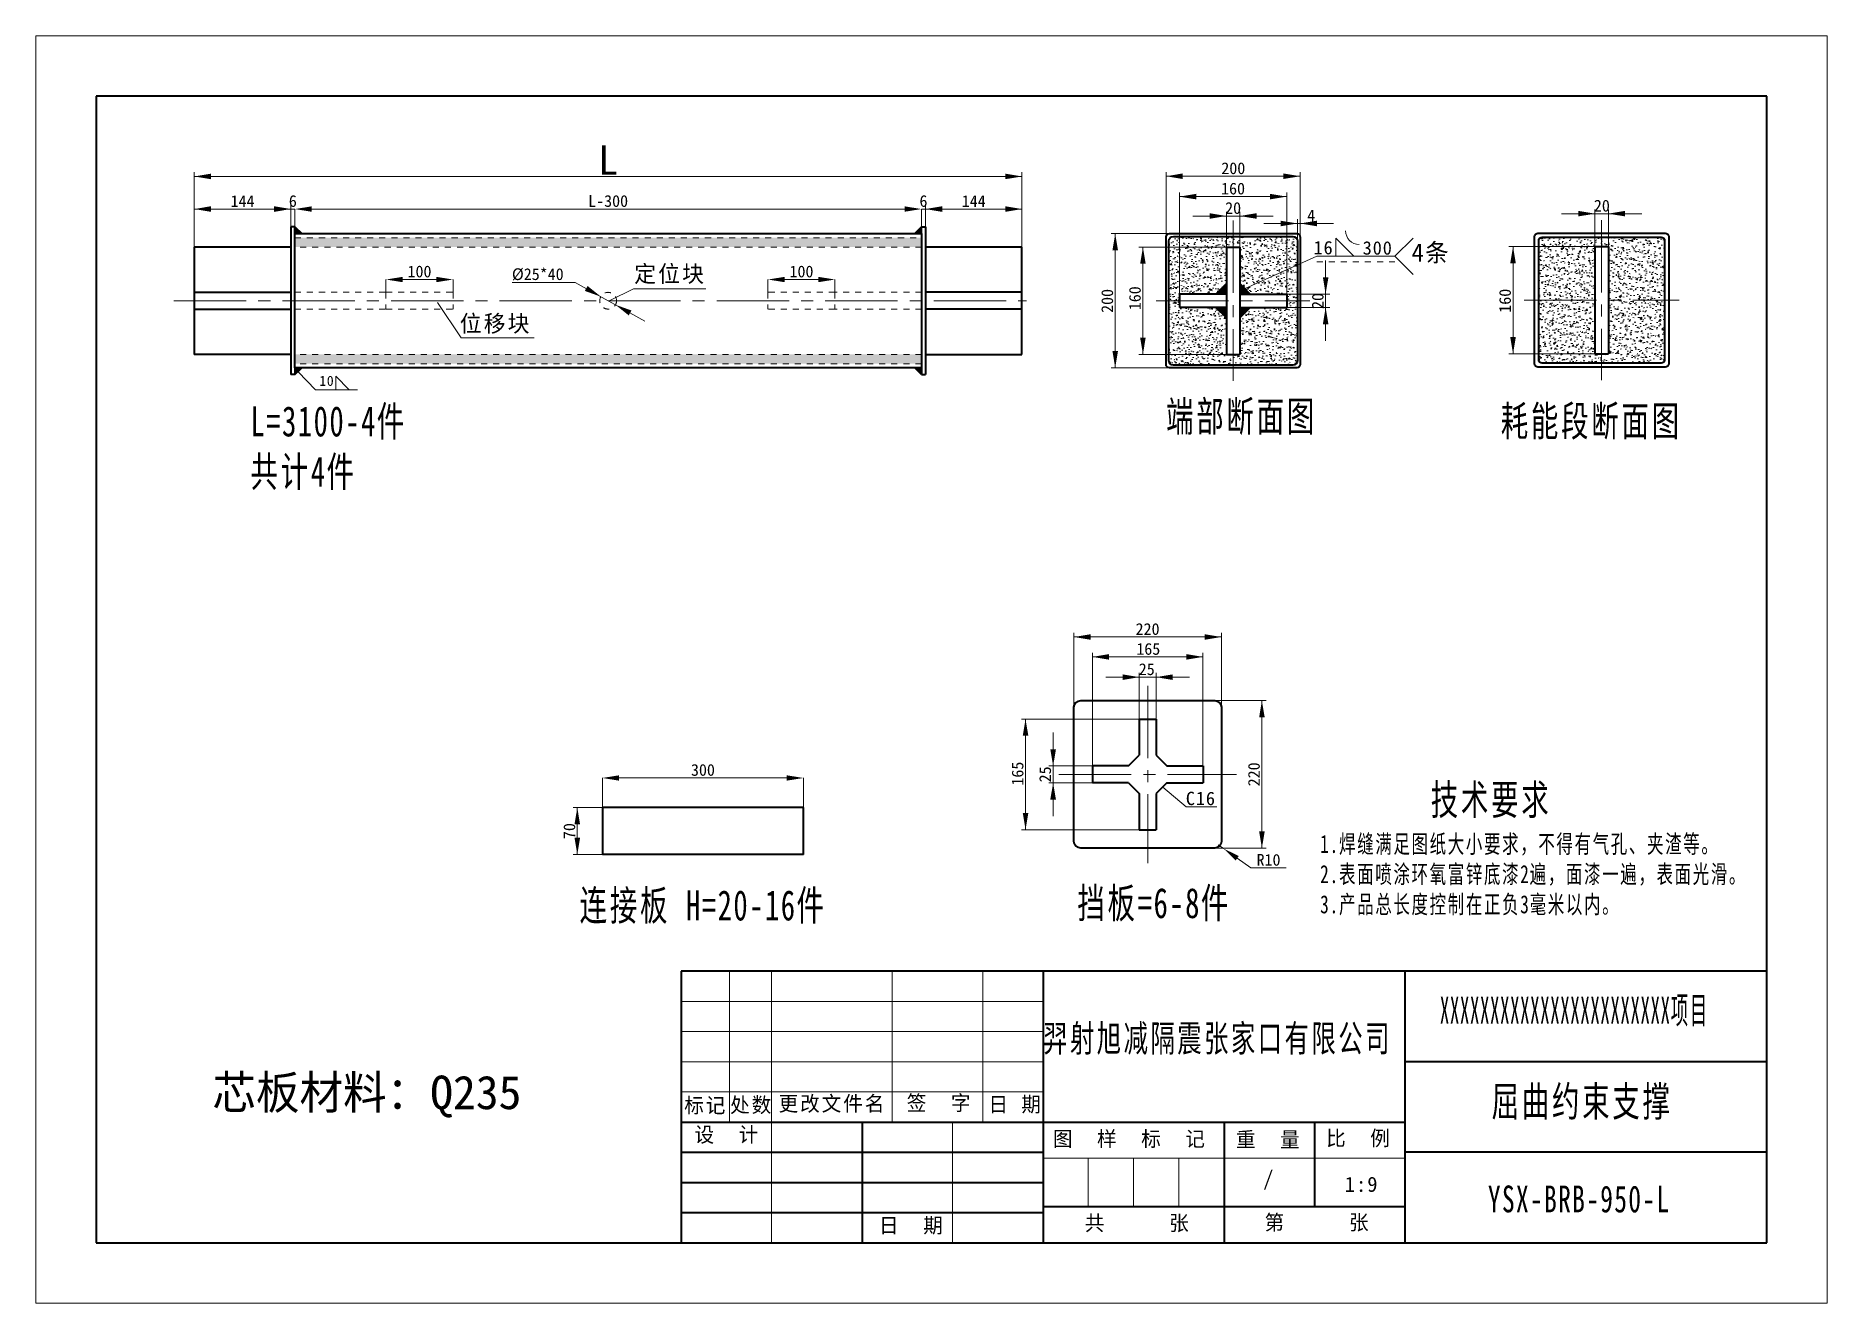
# Model space of a CAD drawing. Header units: millimetres. Extents: x -1336 to 1336, y -945 to 945.
import ezdxf

# ---------------------------------------------------------------- set-up
doc = ezdxf.new("R2010")
doc.units = ezdxf.units.MM
doc.linetypes.add('点画线', pattern=[162, 108, -18, 18, -18, 0, 0])
doc.linetypes.add('虚线', pattern=[18, 9, -9, 0, 0])
doc.layers.get('0').update_dxf_attribs({"lineweight": 18})
for name, color, linetype, lineweight in [('中心线层', 1, '点画线', 18), ('剖面线层', 4, 'Continuous', 18), ('尺寸线层', 3, 'Continuous', 18), ('粗实线层', 7, 'Continuous', 35), ('细实线层', 7, 'Continuous', 18), ('虚线层', 6, '虚线', 18)]:
    doc.layers.add(name, color=color, linetype=linetype, lineweight=lineweight)
doc.dimstyles.new('CUSTOM_DIMSTYLE', dxfattribs={"dimscale": 5, "dimtxt": 3.5, "dimasz": 5, "dimexe": 1.25, "dimexo": 0, "dimtad": 1, "dimdsep": 46, "dimtxsty": 'Standard', "dimcen": 2.5, "dimdle": 10, "dimclrd": 3, "dimadec": 3, "dimazin": 3, "dimtfac": 1, "dimtmove": 0, "dimatfit": 3, "dimfxl": 1, "dimtolj": 1, "dimarcsym": 0})
pattern_1 = [(50, (0, 0), (-18.21847, 1.5939), [1.905, -20.955]), (355, (0, 0), (6.78847, 18.20343), [1.524, -16.76406]), (100.4514, (1.518, -0.133), (-14.69412, -17.51178), [1.619, -17.80902]), (46.1842, (0, 5.08), (-27.1079, 4.20423), [2.8575, -31.4325]), (96.6356, (2.26, 4.73), (-23.7404, -24.7426), [2.4285, -26.71356]), (351.1842, (0, 5.08), (-15.1307, 30.7712), [2.286, -25.146]), (21, (2.54, 3.81), (4.42427, 17.74477), [1.905, -20.955]), (326, (2.54, 3.81), (14.76247, 12.63), [1.524, -16.764]), (71.4514, (3.803, 2.958), (-21.34164, -8.19228), [1.619, -17.809]), (37.5, (0, 0), (-8.24733, 1.89011), [0.01, -16.5608, 0.01, -17.018, 0.01, -16.8275]), (7.5, (0, 0), (-9.04715, 7.94728), [0.01, -9.7028, 0.01, -16.1798, 0.01, -6.4135]), (-32.5, (-5.664, 0), (-6.249507, 12.046574), [0.01, -6.35, 0.01, -19.812, 0.01, -26.289]), (-42.5, (-8.204, 0), (1.24194, 14.97816), [0.01, -8.255, 0.01, -13.1572, 0.01, -18.669])]
pattern_2 = [(50, (0, 0), (-18.2184, 1.5939), [1.905, -20.955]), (355, (0, 0), (6.7884, 18.2034), [1.524, -16.764]), (100.451, (1.518, -0.133), (-14.6941, -17.5118), [1.619, -17.809]), (46.184, (0, 5.08), (-27.108, 4.2042), [2.8575, -31.4325]), (96.636, (2.26, 4.73), (-23.7404, -24.7426), [2.4285, -26.7135]), (351.184, (0, 5.08), (-15.131, 30.771), [2.286, -25.146]), (21, (2.54, 3.81), (4.4243, 17.7448), [1.905, -20.955]), (326, (2.54, 3.81), (14.7625, 12.63), [1.524, -16.764]), (71.451, (3.803, 2.958), (-21.3417, -8.1923), [1.619, -17.809]), (37.5, (0, 0), (-8.24733, 1.8901), [0.0254, -16.5608, 0.0254, -17.018, 0.0254, -16.8275]), (7.5, (0, 0), (-9.04715, 7.9473), [0.0254, -9.7028, 0.0254, -16.1798, 0.0254, -6.4135]), (327.5, (-5.664, 0), (-6.24954, 12.0466), [0.0254, -6.35, 0.0254, -19.812, 0.0254, -26.289]), (317.5, (-8.204, 0), (1.242, 14.9782), [0.0254, -8.255, 0.0254, -13.1572, 0.0254, -18.669])]

msp = doc.modelspace()

# ---------------------------------------------------------------- texts
at = {"layer": '尺寸线层', "attachment_point": 1}
for s, insert, char_height, width in [('{\\W0.7;\\T1.1;       技术要求 \\P\\H0.6x;1.焊缝满足图纸大小要求，不得有气孔、夹渣等。\\P2.表面喷涂环氧富锌底漆2遍，面漆一遍，表面光滑。\\P3.产品总长度控制在正负3毫米以内。\\P\\H1.66667x;\\W1;\\T1; }', (579.9, -171.6), 45, 1853.859), ('芯板材料：Q235', (-1073, -605.7), 50, 546.382)]:
    msp.add_mtext(s, dxfattribs=dict(at, insert=insert, char_height=char_height, width=width))

# ---------------------------------------------------------------- blocks, each defined once
blk = doc.blocks.new('图框')
at = {"layer": '粗实线层'}
for p, q in [((90, 1800), (90, 90)), ((2583, 1800), (90, 1800)), ((2583, 90), (2583, 1800)), ((90, 90), (2583, 90))]:
    blk.add_line(p, q, dxfattribs=at)
at = {"layer": '细实线层'}
for p, q in [((0, 1890), (0, 0)), ((2673, 1890), (0, 1890)), ((2673, 0), (2673, 1890)), ((0, 0), (2673, 0))]:
    blk.add_line(p, q, dxfattribs=at)
blk = doc.blocks.new('*X4')
at = {"layer": '尺寸线层', "linetype": 'Continuous'}
for points in [[(0, 185.3), (25, 189.5), (25, 181.2)], [(1235, 185.3), (1210, 189.5), (1210, 181.2)]]:
    blk.add_hatch(color=3, dxfattribs=at).paths.add_polyline_path(points, flags=0)
at = {"layer": '尺寸线层', "color": 0, "linetype": 'Continuous'}
for p, q in [((0, 80), (0, 191.6)), ((1235, 80), (1235, 191.6))]:
    blk.add_line(p, q, dxfattribs=at)
at = {"layer": '尺寸线层', "color": 3, "linetype": 'Continuous'}
blk.add_line((0, 185.3), (1235, 185.3), dxfattribs=at)
at = {"layer": '尺寸线层', "color": 0, "insert": (617.5, 209.8), "char_height": 17.5, "width": 54.749, "attachment_point": 5}
blk.add_mtext('{\\H2.5x;L}', dxfattribs=at)
blk = doc.blocks.new('_CLOSEDFILLED')
at = {"linetype": 'ByBlock'}
blk.add_hatch(color=0, dxfattribs=at).paths.add_polyline_path([(-1, 0.16), (0, 0), (-1, -0.16)], flags=0)
blk = doc.blocks.new('*X5')
at = {"layer": '尺寸线层'}
for p, q in [((150, 110), (150, 136.694)), ((1085, 100), (1085, 136.694))]:
    blk.add_line(p, q, dxfattribs=at)
at = {"layer": '尺寸线层', "color": 3, "lineweight": 0}
blk.add_line((175, 136.694), (1060, 136.694), dxfattribs=at)
at = {"layer": '尺寸线层', "color": 3, "xscale": 25, "yscale": 25, "rotation": 180}
blk.add_blockref('_CLOSEDFILLED', (150, 136.694), dxfattribs=at)
at = {"layer": '尺寸线层', "color": 3, "xscale": 25, "yscale": 25}
blk.add_blockref('_CLOSEDFILLED', (1085, 136.694), dxfattribs=at)
at = {"layer": '尺寸线层', "insert": (617.5, 148.569), "char_height": 17.5, "width": 121.03352, "attachment_point": 5}
blk.add_mtext('L-300', dxfattribs=at)
blk = doc.blocks.new('*X7')
at = {"layer": '尺寸线层', "linetype": 'Continuous'}
for points in [[(1091, 136.7), (1116, 140.9), (1116, 132.5)], [(1235, 136.7), (1210, 140.9), (1210, 132.5)]]:
    blk.add_hatch(color=3, dxfattribs=at).paths.add_polyline_path(points, flags=0)
at = {"layer": '尺寸线层', "color": 0, "linetype": 'Continuous'}
for p, q in [((1091, 110), (1091, 142.9)), ((1235, 80), (1235, 142.9))]:
    blk.add_line(p, q, dxfattribs=at)
at = {"layer": '尺寸线层', "color": 3, "linetype": 'Continuous'}
blk.add_line((1091, 136.7), (1235, 136.7), dxfattribs=at)
at = {"layer": '尺寸线层', "color": 0, "insert": (1163, 148.5), "char_height": 17.5, "width": 67.654, "attachment_point": 5}
blk.add_mtext('144', dxfattribs=at)
blk = doc.blocks.new('*X8')
at = {"layer": '尺寸线层'}
for p, q in [((286, 12.5), (286, 31.597)), ((386, 12.5), (386, 31.597))]:
    blk.add_line(p, q, dxfattribs=at)
at = {"layer": '尺寸线层', "color": 3, "lineweight": 0}
blk.add_line((311, 31.597), (361, 31.597), dxfattribs=at)
at = {"layer": '尺寸线层', "color": 3, "xscale": 25, "yscale": 25, "rotation": 180}
blk.add_blockref('_CLOSEDFILLED', (286, 31.597), dxfattribs=at)
at = {"layer": '尺寸线层', "color": 3, "xscale": 25, "yscale": 25}
blk.add_blockref('_CLOSEDFILLED', (386, 31.597), dxfattribs=at)
at = {"layer": '尺寸线层', "insert": (336, 43.472), "char_height": 17.5, "width": 66.87151, "attachment_point": 5}
blk.add_mtext('100', dxfattribs=at)
blk = doc.blocks.new('*X9')
at = {"layer": '尺寸线层'}
for p, q in [((856, 12.5), (856, 31.597)), ((956, 12.5), (956, 31.597))]:
    blk.add_line(p, q, dxfattribs=at)
at = {"layer": '尺寸线层', "color": 3, "lineweight": 0}
blk.add_line((881, 31.597), (931, 31.597), dxfattribs=at)
at = {"layer": '尺寸线层', "color": 3, "xscale": 25, "yscale": 25, "rotation": 180}
blk.add_blockref('_CLOSEDFILLED', (856, 31.597), dxfattribs=at)
at = {"layer": '尺寸线层', "color": 3, "xscale": 25, "yscale": 25}
blk.add_blockref('_CLOSEDFILLED', (956, 31.597), dxfattribs=at)
at = {"layer": '尺寸线层', "insert": (906, 43.472), "char_height": 17.5, "width": 66.87151, "attachment_point": 5}
blk.add_mtext('100', dxfattribs=at)
blk = doc.blocks.new('*X10')
at = {"layer": '尺寸线层', "color": 3, "lineweight": 0}
for p, q in [((119, 136.694), (94, 136.694)), ((144, 136.694), (150, 136.694)), ((175, 136.694), (200, 136.694))]:
    blk.add_line(p, q, dxfattribs=at)
at = {"layer": '尺寸线层'}
for p, q in [((144, 110), (144, 136.694)), ((150, 110.194), (150, 136.694))]:
    blk.add_line(p, q, dxfattribs=at)
at = {"layer": '尺寸线层', "color": 3, "xscale": 25, "yscale": 25}
blk.add_blockref('_CLOSEDFILLED', (144, 136.694), dxfattribs=at)
at = {"layer": '尺寸线层', "color": 3, "xscale": 25, "yscale": 25, "rotation": 180}
blk.add_blockref('_CLOSEDFILLED', (150, 136.694), dxfattribs=at)
at = {"layer": '尺寸线层', "insert": (147, 148.569), "char_height": 17.5, "width": 20.13966, "attachment_point": 5}
blk.add_mtext('6', dxfattribs=at)
blk = doc.blocks.new('*X11')
at = {"layer": '尺寸线层', "color": 3, "lineweight": 0}
for p, q in [((1060, 136.694), (1035, 136.694)), ((1085, 136.694), (1091, 136.694)), ((1116, 136.694), (1141, 136.694))]:
    blk.add_line(p, q, dxfattribs=at)
at = {"layer": '尺寸线层'}
for p, q in [((1085, 110), (1085, 136.694)), ((1091, 110), (1091, 136.694))]:
    blk.add_line(p, q, dxfattribs=at)
at = {"layer": '尺寸线层', "color": 3, "xscale": 25, "yscale": 25}
blk.add_blockref('_CLOSEDFILLED', (1085, 136.694), dxfattribs=at)
at = {"layer": '尺寸线层', "color": 3, "xscale": 25, "yscale": 25, "rotation": 180}
blk.add_blockref('_CLOSEDFILLED', (1091, 136.694), dxfattribs=at)
at = {"layer": '尺寸线层', "insert": (1088, 148.569), "char_height": 17.5, "width": 20.13966, "attachment_point": 5}
blk.add_mtext('6', dxfattribs=at)
blk = doc.blocks.new('*X12')
at = {"layer": '尺寸线层', "linetype": 'Continuous'}
for points in [[(0, 136.7), (25, 140.9), (25, 132.5)], [(144, 136.7), (119, 140.9), (119, 132.5)]]:
    blk.add_hatch(color=3, dxfattribs=at).paths.add_polyline_path(points, flags=0)
at = {"layer": '尺寸线层', "color": 0, "linetype": 'Continuous'}
for p, q in [((0, 80), (0, 142.9)), ((144, 85), (144, 142.9))]:
    blk.add_line(p, q, dxfattribs=at)
at = {"layer": '尺寸线层', "color": 3, "linetype": 'Continuous'}
blk.add_line((0, 136.7), (144, 136.7), dxfattribs=at)
at = {"layer": '尺寸线层', "color": 0, "insert": (72, 148.5), "char_height": 17.5, "width": 67.654, "attachment_point": 5}
blk.add_mtext('144', dxfattribs=at)
blk = doc.blocks.new('*X13')
at = {"layer": '尺寸线层', "linetype": 'Continuous'}
for points in [[(606.6, 6.1), (586.8, 21.9), (582.7, 14.6)], [(628.4, -6.1), (652.3, -14.6), (648.2, -21.9)]]:
    blk.add_hatch(color=3, dxfattribs=at).paths.add_polyline_path(points, flags=0)
at = {"layer": '尺寸线层', "color": 3, "linetype": 'Continuous'}
for q in [(474.2, 27.4), (672.1, -30.4)]:
    blk.add_line((568.3, 27.4), q, dxfattribs=at)
at = {"layer": '尺寸线层', "color": 0, "insert": (512.5, 39.2), "char_height": 17.5, "width": 153.296, "attachment_point": 5}
blk.add_mtext('%%C25*40', dxfattribs=at)
blk = doc.blocks.new('*X14')
at = {"layer": '尺寸线层', "color": 0, "linetype": 'Continuous', "lineweight": -2}
for p, q in [((0, 0), (26, -26.8)), ((26, -26.8), (88.5, -26.8))]:
    blk.add_line(p, q, dxfattribs=at)
at = {"layer": '尺寸线层', "color": 0, "linetype": 'Continuous'}
for p, q in [((56.1, -26.8), (56.1, -6.6)), ((76.3, -26.8), (56.1, -6.6)), ((56.1, -26.8), (83.1, -26.8))]:
    blk.add_line(p, q, dxfattribs=at)
at = {"layer": '尺寸线层', "color": 0, "insert": (31.5, -6.1), "char_height": 15, "width": 68.42, "attachment_point": 1}
blk.add_mtext('{\\T1.1;10}', dxfattribs=at)
blk = doc.blocks.new('*X15')
at = {"layer": '尺寸线层', "color": 0, "linetype": 'Continuous'}
blk.add_line((0, 0), (35.285, -52.806), dxfattribs=at)
at = {"layer": '尺寸线层', "color": 0}
for p, q in [((35.285, -52.806), (37.5, -52.806)), ((37.5, -52.806), (144.053, -52.806)), ((37.5, -52.806), (37.5, -52.806))]:
    blk.add_line(p, q, dxfattribs=at)
at = {"layer": '尺寸线层', "color": 0, "insert": (33.209, -18.669), "char_height": 25, "width": 216.08939, "attachment_point": 1}
blk.add_mtext('{\\T1.1;位移块}', dxfattribs=at)
blk = doc.blocks.new('*X16')
at = {"layer": '尺寸线层', "color": 0, "linetype": 'Continuous'}
blk.add_line((0, 0), (35.285, 17.069), dxfattribs=at)
at = {"layer": '尺寸线层', "color": 0}
for p, q in [((35.285, 17.069), (37.5, 17.069)), ((37.5, 17.069), (143.349, 17.069)), ((37.5, 17.069), (37.5, 17.069))]:
    blk.add_line(p, q, dxfattribs=at)
at = {"layer": '尺寸线层', "color": 0, "insert": (36.379, 52.176), "char_height": 25, "width": 214.41341, "attachment_point": 1}
blk.add_mtext('{\\T1.1;定位块}', dxfattribs=at)
blk = doc.blocks.new('*X18')
at = {"layer": '尺寸线层', "linetype": 'Continuous'}
for points in [[(96, 115.2), (71, 119.3), (71, 111)], [(100, 115.2), (125, 119.3), (125, 111)]]:
    blk.add_hatch(color=3, dxfattribs=at).paths.add_polyline_path(points, flags=0)
at = {"layer": '尺寸线层', "color": 3, "linetype": 'Continuous'}
blk.add_line((46, 115.2), (150, 115.2), dxfattribs=at)
at = {"layer": '尺寸线层', "color": 0, "linetype": 'Continuous'}
for p, q in [((96, -61.8), (96, 121.4)), ((100, -61.8), (100, 121.4))]:
    blk.add_line(p, q, dxfattribs=at)
at = {"layer": '尺寸线层', "color": 0, "insert": (116.5, 126.9), "char_height": 17.5, "width": 35, "attachment_point": 5}
blk.add_mtext('4', dxfattribs=at)
blk = doc.blocks.new('*X19')
at = {"layer": '尺寸线层', "linetype": 'Continuous'}
for points in [[(-10, 126.3), (-35, 130.5), (-35, 122.2)], [(10, 126.3), (35, 130.5), (35, 122.2)]]:
    blk.add_hatch(color=3, dxfattribs=at).paths.add_polyline_path(points, flags=0)
at = {"layer": '尺寸线层', "color": 3, "linetype": 'Continuous'}
blk.add_line((-60, 126.3), (60, 126.3), dxfattribs=at)
at = {"layer": '尺寸线层', "color": 0, "linetype": 'Continuous'}
for p, q in [((-10, 34.1), (-10, 132.6)), ((10, 33.7), (10, 132.6))]:
    blk.add_line(p, q, dxfattribs=at)
at = {"layer": '尺寸线层', "color": 0, "insert": (0.1, 138.1), "char_height": 17.5, "width": 44.972, "attachment_point": 5}
blk.add_mtext('20', dxfattribs=at)
blk = doc.blocks.new('*X20')
at = {"layer": '尺寸线层', "linetype": 'Continuous'}
for points in [[(-80, 155.2), (-55, 159.4), (-55, 151.1)], [(80, 155.2), (55, 159.4), (55, 151.1)]]:
    blk.add_hatch(color=3, dxfattribs=at).paths.add_polyline_path(points, flags=0)
at = {"layer": '尺寸线层', "color": 0, "linetype": 'Continuous'}
for p, q in [((-80, 10), (-80, 161.5)), ((80, 10), (80, 161.5))]:
    blk.add_line(p, q, dxfattribs=at)
at = {"layer": '尺寸线层', "color": 3, "linetype": 'Continuous'}
blk.add_line((-80, 155.2), (80, 155.2), dxfattribs=at)
at = {"layer": '尺寸线层', "color": 0, "insert": (0, 167.1), "char_height": 17.5, "width": 66.872, "attachment_point": 5}
blk.add_mtext('160', dxfattribs=at)
blk = doc.blocks.new('*X21')
at = {"layer": '尺寸线层', "linetype": 'Continuous'}
for points in [[(-134.5, 80), (-130.4, 55), (-138.7, 55)], [(-134.5, -80), (-130.4, -55), (-138.7, -55)]]:
    blk.add_hatch(color=3, dxfattribs=at).paths.add_polyline_path(points, flags=0)
at = {"layer": '尺寸线层', "color": 0, "linetype": 'Continuous'}
for p, q in [((-10, 80), (-140.8, 80)), ((-10, -80), (-140.8, -80))]:
    blk.add_line(p, q, dxfattribs=at)
at = {"layer": '尺寸线层', "color": 3, "linetype": 'Continuous'}
blk.add_line((-134.5, 80), (-134.5, -80), dxfattribs=at)
at = {"layer": '尺寸线层', "color": 0, "insert": (-146.4, 3.7), "char_height": 17.5, "width": 66.872, "attachment_point": 5, "rotation": 90}
blk.add_mtext('160', dxfattribs=at)
blk = doc.blocks.new('*X22')
at = {"layer": '尺寸线层', "linetype": 'Continuous'}
for points in [[(138.1, 10), (142.3, 35), (134, 35)], [(138.1, -10), (142.3, -35), (134, -35)]]:
    blk.add_hatch(color=3, dxfattribs=at).paths.add_polyline_path(points, flags=0)
at = {"layer": '尺寸线层', "color": 3, "linetype": 'Continuous'}
blk.add_line((138.1, 60), (138.1, -60), dxfattribs=at)
at = {"layer": '尺寸线层', "color": 0, "linetype": 'Continuous'}
for p, q in [((80, 10), (144.4, 10)), ((80, -10), (144.4, -10))]:
    blk.add_line(p, q, dxfattribs=at)
at = {"layer": '尺寸线层', "color": 0, "insert": (126.4, -0.4), "char_height": 17.5, "width": 44.972, "attachment_point": 5, "rotation": 90}
blk.add_mtext('20', dxfattribs=at)
blk = doc.blocks.new('*X23')
at = {"layer": '尺寸线层', "linetype": 'Continuous'}
for points in [[(-175.9, 100), (-171.7, 75), (-180, 75)], [(-175.9, -100), (-171.7, -75), (-180, -75)]]:
    blk.add_hatch(color=3, dxfattribs=at).paths.add_polyline_path(points, flags=0)
at = {"layer": '尺寸线层', "color": 0, "linetype": 'Continuous'}
for p, q in [((-95, 100), (-182.1, 100)), ((-95, -100), (-182.1, -100))]:
    blk.add_line(p, q, dxfattribs=at)
at = {"layer": '尺寸线层', "color": 3, "linetype": 'Continuous'}
blk.add_line((-175.9, 100), (-175.9, -100), dxfattribs=at)
at = {"layer": '尺寸线层', "color": 0, "insert": (-187.7, -0.3), "char_height": 17.5, "width": 70, "attachment_point": 5, "rotation": 90}
blk.add_mtext('200', dxfattribs=at)
blk = doc.blocks.new('*X24')
at = {"layer": '尺寸线层', "linetype": 'Continuous'}
for points in [[(-100, 185.6), (-75, 189.8), (-75, 181.5)], [(100, 185.6), (75, 189.8), (75, 181.5)]]:
    blk.add_hatch(color=3, dxfattribs=at).paths.add_polyline_path(points, flags=0)
at = {"layer": '尺寸线层', "color": 0, "linetype": 'Continuous'}
for p, q in [((-100, 95), (-100, 191.9)), ((100, 95), (100, 191.9))]:
    blk.add_line(p, q, dxfattribs=at)
at = {"layer": '尺寸线层', "color": 3, "linetype": 'Continuous'}
blk.add_line((-100, 185.6), (100, 185.6), dxfattribs=at)
at = {"layer": '尺寸线层', "color": 0, "insert": (0.3, 197.4), "char_height": 17.5, "width": 70, "attachment_point": 5}
blk.add_mtext('200', dxfattribs=at)
blk = doc.blocks.new('*X25')
at = {"layer": '尺寸线层', "color": 0, "linetype": 'Continuous'}
for p, q in [((135.1, 48.3), (135.1, 75.3)), ((162.1, 48.3), (135.1, 75.3)), ((223.5, 48.3), (250.5, 75.3)), ((135.1, 48.3), (162.1, 48.3)), ((223.5, 48.3), (250.5, 21.3))]:
    blk.add_line(p, q, dxfattribs=at)
at = {"layer": '尺寸线层', "color": 0, "linetype": 'Continuous', "lineweight": -2}
for p, q in [((0, 0), (106.8, 48.3)), ((106.8, 48.3), (223.5, 48.3))]:
    blk.add_line(p, q, dxfattribs=at)
at = {"layer": '尺寸线层', "color": 0, "linetype": '虚线'}
blk.add_line((106.8, 40.2), (223.5, 40.2), dxfattribs=at)
at = {"layer": '尺寸线层', "color": 0, "linetype": 'Continuous'}
blk.add_arc((170.2, 86.1), 20.2, 180, 270, dxfattribs=at)
at = {"layer": '尺寸线层', "color": 0, "attachment_point": 1}
for s, insert, char_height, width in [('{\\T1.1;300}', (175.4, 70.7), 20, 85.274), ('{\\T1.1;4条}', (248.3, 67.4), 27, 113.068)]:
    blk.add_mtext(s, dxfattribs=dict(at, insert=insert, char_height=char_height, width=width))
blk = doc.blocks.new('*X27')
at = {"layer": '尺寸线层', "linetype": 'Continuous'}
for points in [[(-10, 129), (-35, 133.2), (-35, 124.9)], [(10, 129), (35, 133.2), (35, 124.9)]]:
    blk.add_hatch(color=3, dxfattribs=at).paths.add_polyline_path(points, flags=0)
at = {"layer": '尺寸线层', "color": 0, "linetype": 'Continuous'}
for p, q in [((-10, 60), (-10, 135.3)), ((10, 60), (10, 135.3))]:
    blk.add_line(p, q, dxfattribs=at)
at = {"layer": '尺寸线层', "color": 3, "linetype": 'Continuous'}
blk.add_line((-60, 129), (60, 129), dxfattribs=at)
at = {"layer": '尺寸线层', "color": 0, "insert": (0.3, 140.8), "char_height": 17.5, "width": 44.972, "attachment_point": 5}
blk.add_mtext('20', dxfattribs=at)
blk = doc.blocks.new('*X28')
at = {"layer": '尺寸线层', "linetype": 'Continuous'}
for points in [[(-132.3, 80), (-136.4, 55), (-128.1, 55)], [(-132.3, -80), (-136.4, -55), (-128.1, -55)]]:
    blk.add_hatch(color=3, dxfattribs=at).paths.add_polyline_path(points, flags=0)
at = {"layer": '尺寸线层', "color": 0, "linetype": 'Continuous'}
for p, q in [((-10, 80), (-138.5, 80)), ((-10, -80), (-138.5, -80))]:
    blk.add_line(p, q, dxfattribs=at)
at = {"layer": '尺寸线层', "color": 3, "linetype": 'Continuous'}
blk.add_line((-132.3, -80), (-132.3, 80), dxfattribs=at)
at = {"layer": '尺寸线层', "color": 0, "insert": (-144.1, -0.9), "char_height": 17.5, "width": 66.872, "attachment_point": 5, "rotation": 90}
blk.add_mtext('160', dxfattribs=at)
blk = doc.blocks.new('*X30')
at = {"layer": '尺寸线层'}
for p, q in [((0, 70), (0, 114.214)), ((300, 70), (300, 114.214))]:
    blk.add_line(p, q, dxfattribs=at)
at = {"layer": '尺寸线层', "color": 3, "lineweight": 0}
blk.add_line((25, 114.214), (275, 114.214), dxfattribs=at)
at = {"layer": '尺寸线层', "color": 3, "xscale": 25, "yscale": 25, "rotation": 180}
blk.add_blockref('_CLOSEDFILLED', (0, 114.214), dxfattribs=at)
at = {"layer": '尺寸线层', "color": 3, "xscale": 25, "yscale": 25}
blk.add_blockref('_CLOSEDFILLED', (300, 114.214), dxfattribs=at)
at = {"layer": '尺寸线层', "insert": (150, 126.089), "char_height": 17.5, "width": 69.60894, "attachment_point": 5}
blk.add_mtext('300', dxfattribs=at)
blk = doc.blocks.new('*X31')
at = {"layer": '尺寸线层', "linetype": 'Continuous'}
for points in [[(-37.4, 70), (-41.6, 45), (-33.3, 45)], [(-37.4, 0), (-41.6, 25), (-33.3, 25)]]:
    blk.add_hatch(color=3, dxfattribs=at).paths.add_polyline_path(points, flags=0)
at = {"layer": '尺寸线层', "color": 0, "linetype": 'Continuous'}
for p, q in [((0, 70), (-43.7, 70)), ((0, 0), (-43.7, 0))]:
    blk.add_line(p, q, dxfattribs=at)
at = {"layer": '尺寸线层', "color": 3, "linetype": 'Continuous'}
blk.add_line((-37.4, 0), (-37.4, 70), dxfattribs=at)
at = {"layer": '尺寸线层', "color": 0, "insert": (-49.2, 35), "char_height": 17.5, "width": 44.385, "attachment_point": 5, "rotation": 90}
blk.add_mtext('70', dxfattribs=at)
blk = doc.blocks.new('*X33')
at = {"layer": '尺寸线层', "linetype": 'Continuous'}
for points in [[(170.4, 110), (166.3, 85), (174.6, 85)], [(170.4, -110), (166.3, -85), (174.6, -85)]]:
    blk.add_hatch(color=3, dxfattribs=at).paths.add_polyline_path(points, flags=0)
at = {"layer": '尺寸线层', "color": 0, "linetype": 'Continuous'}
for p, q in [((100, 110), (176.7, 110)), ((100, -110), (176.7, -110))]:
    blk.add_line(p, q, dxfattribs=at)
at = {"layer": '尺寸线层', "color": 3, "linetype": 'Continuous'}
blk.add_line((170.4, -110), (170.4, 110), dxfattribs=at)
at = {"layer": '尺寸线层', "color": 0, "insert": (158.6, 0), "char_height": 17.5, "width": 70, "attachment_point": 5, "rotation": 90}
blk.add_mtext('220', dxfattribs=at)
blk = doc.blocks.new('*X34')
at = {"layer": '尺寸线层', "color": 3, "lineweight": 0}
for p, q in [((105, -105), (113.2, -110.7)), ((133.6, -125.1), (154.1, -139.5)), ((154.1, -139.5), (206.6, -139.5))]:
    blk.add_line(p, q, dxfattribs=at)
at = {"layer": '尺寸线层', "color": 3, "xscale": 25, "yscale": 25, "rotation": 144.901}
blk.add_blockref('_CLOSEDFILLED', (113.2, -110.7), dxfattribs=at)
at = {"layer": '尺寸线层', "insert": (180.3, -127.6), "char_height": 17.5, "width": 70.978, "attachment_point": 5}
blk.add_mtext('R10', dxfattribs=at)
blk = doc.blocks.new('*X35')
at = {"layer": '尺寸线层', "linetype": 'Continuous'}
for points in [[(-110, 204.9), (-85, 209), (-85, 200.7)], [(110, 204.9), (85, 209), (85, 200.7)]]:
    blk.add_hatch(color=3, dxfattribs=at).paths.add_polyline_path(points, flags=0)
at = {"layer": '尺寸线层', "color": 0, "linetype": 'Continuous'}
for p, q in [((-110, 100), (-110, 211.1)), ((110, 100), (110, 211.1))]:
    blk.add_line(p, q, dxfattribs=at)
at = {"layer": '尺寸线层', "color": 3, "linetype": 'Continuous'}
blk.add_line((-110, 204.9), (110, 204.9), dxfattribs=at)
at = {"layer": '尺寸线层', "color": 0, "insert": (-0.2, 216.6), "char_height": 17.5, "width": 70, "attachment_point": 5}
blk.add_mtext('220', dxfattribs=at)
blk = doc.blocks.new('*X36')
at = {"layer": '尺寸线层', "linetype": 'Continuous'}
for points in [[(-82.5, 175.2), (-57.5, 179.4), (-57.5, 171)], [(82.5, 175.2), (57.5, 179.4), (57.5, 171)]]:
    blk.add_hatch(color=3, dxfattribs=at).paths.add_polyline_path(points, flags=0)
at = {"layer": '尺寸线层', "color": 0, "linetype": 'Continuous'}
for p, q in [((-82.5, 12.5), (-82.5, 181.4)), ((82.5, 12.5), (82.5, 181.4))]:
    blk.add_line(p, q, dxfattribs=at)
at = {"layer": '尺寸线层', "color": 3, "linetype": 'Continuous'}
blk.add_line((-82.5, 175.2), (82.5, 175.2), dxfattribs=at)
at = {"layer": '尺寸线层', "color": 0, "insert": (0.9, 187), "char_height": 17.5, "width": 66.285, "attachment_point": 5}
blk.add_mtext('165', dxfattribs=at)
blk = doc.blocks.new('*X37')
at = {"layer": '尺寸线层', "linetype": 'Continuous'}
for points in [[(-12.5, 145), (-37.5, 149.1), (-37.5, 140.8)], [(12.5, 145), (37.5, 149.1), (37.5, 140.8)]]:
    blk.add_hatch(color=3, dxfattribs=at).paths.add_polyline_path(points, flags=0)
at = {"layer": '尺寸线层', "color": 3, "linetype": 'Continuous'}
blk.add_line((-62.5, 145), (62.5, 145), dxfattribs=at)
at = {"layer": '尺寸线层', "color": 0, "linetype": 'Continuous'}
for p, q in [((-12.5, 35), (-12.5, 151.2)), ((12.5, 34.4), (12.5, 151.2))]:
    blk.add_line(p, q, dxfattribs=at)
at = {"layer": '尺寸线层', "color": 0, "insert": (-1.4, 156.7), "char_height": 17.5, "width": 44.385, "attachment_point": 5}
blk.add_mtext('25', dxfattribs=at)
blk = doc.blocks.new('*X38')
at = {"layer": '尺寸线层', "linetype": 'Continuous'}
for points in [[(-141.1, 12.5), (-145.3, 37.5), (-136.9, 37.5)], [(-141.1, -12.5), (-145.3, -37.5), (-136.9, -37.5)]]:
    blk.add_hatch(color=3, dxfattribs=at).paths.add_polyline_path(points, flags=0)
at = {"layer": '尺寸线层', "color": 3, "linetype": 'Continuous'}
blk.add_line((-141.1, -62.5), (-141.1, 62.5), dxfattribs=at)
at = {"layer": '尺寸线层', "color": 0, "linetype": 'Continuous'}
for p, q in [((-82.5, 12.5), (-147.3, 12.5)), ((-82.5, -12.5), (-147.3, -12.5))]:
    blk.add_line(p, q, dxfattribs=at)
at = {"layer": '尺寸线层', "color": 0, "insert": (-152.9, 0), "char_height": 17.5, "width": 44.385, "attachment_point": 5, "rotation": 90}
blk.add_mtext('25', dxfattribs=at)
blk = doc.blocks.new('*X39')
at = {"layer": '尺寸线层', "linetype": 'Continuous'}
for points in [[(-182.3, 82.5), (-186.4, 57.5), (-178.1, 57.5)], [(-182.3, -82.5), (-186.4, -57.5), (-178.1, -57.5)]]:
    blk.add_hatch(color=3, dxfattribs=at).paths.add_polyline_path(points, flags=0)
at = {"layer": '尺寸线层', "color": 0, "linetype": 'Continuous'}
for p, q in [((-12.5, 82.5), (-188.5, 82.5)), ((-12.5, -82.5), (-188.5, -82.5))]:
    blk.add_line(p, q, dxfattribs=at)
at = {"layer": '尺寸线层', "color": 3, "linetype": 'Continuous'}
blk.add_line((-182.3, -82.5), (-182.3, 82.5), dxfattribs=at)
at = {"layer": '尺寸线层', "color": 0, "insert": (-194.1, 1.1), "char_height": 17.5, "width": 66.285, "attachment_point": 5, "rotation": 90}
blk.add_mtext('165', dxfattribs=at)
blk = doc.blocks.new('标题')
at = {"layer": '粗实线层'}
for p, q in [((-1620, 405), (-1620, 0)), ((0, 405), (-1620, 405)), ((-1080, 405), (-1080, 0)), ((-540, 405), (-540, 0)), ((0, 0), (0, 405)), ((0, 270), (-540, 270)), ((-1620, 180), (-540, 180)), ((-1350, 180), (-1350, 0)), ((-810, 180), (-810, 0)), ((-675, 180), (-675, 54)), ((-1620, 135), (-1080, 135)), ((0, 135), (-540, 135)), ((-1620, 90), (-1080, 90)), ((-1080, 54), (-540, 54)), ((-1620, 45), (-1080, 45)), ((-1620, 0), (0, 0))]:
    blk.add_line(p, q, dxfattribs=at)
at = {"layer": '细实线层'}
for p, q in [((-1548, 405), (-1548, 180)), ((-1485, 405), (-1485, 0)), ((-1305, 405), (-1305, 180)), ((-1170, 405), (-1170, 180)), ((-1620, 360), (-1080, 360)), ((-1620, 315), (-1080, 315)), ((-1620, 270), (-1080, 270)), ((-1620, 225), (-1080, 225)), ((-1215, 180), (-1215, 0)), ((-1080, 126), (-540, 126)), ((-1012.5, 126), (-1012.5, 54)), ((-945, 126), (-945, 54)), ((-877.5, 126), (-877.5, 54))]:
    blk.add_line(p, q, dxfattribs=at)
at = {"layer": '尺寸线层', "attachment_point": 1}
for s, insert, char_height, width in [('{\\W0.5;\\T1.1;XXXXXXXXXXXXXXXXXXXXXXX项目}', (-487.7, 367), 40, 540), ('{\\W0.7;\\T1.1;羿射旭减隔震张家口有限公司}', (-1080, 325), 40, 812.425), ('{\\T1.1;标记}', (-1615.5, 216.3), 22.5, 126.151), ('{\\T1.1;处数}', (-1547, 216.9), 22.5, 125.397), ('{\\T1.1;更改文件名}', (-1474.7, 218.9), 22.5, 323.095), ('{\\T1.1;签  字}', (-1283.4, 219.9), 22.5, 197.196), ('{\\T1.1;日 期}', (-1161.5, 217.8), 22.5, 149.48), ('{\\W0.7;\\T1.1;屈曲约束支撑}', (-410.8, 233.5), 45, 791.397), ('{\\T1.1;设  计}', (-1600.1, 172.6), 22.5, 196.441), ('{\\T1.1;图  样  标  记}', (-1065.3, 166.3), 22.5, 467.648), ('{\\T1.1;重  量}', (-792.2, 165.3), 22.5, 197.447), ('{\\T1.1;比  例}', (-657.7, 167.3), 22.5, 187.894), ('{\\T1.1;/}', (-751.6, 107.2), 22.5, 197.447), ('{\\T1.1;1:9}', (-629.9, 98.5), 22.5, 187.894), ('{\\W0.7;\\T1.1;YSX-BRB-950-L}', (-416.3, 85.4), 40, 869.006), ('{\\T1.1;日  期}', (-1324.8, 37.3), 22.5, 184.877), ('{\\T1.1;共}', (-1017.8, 40.8), 22.5, 59.33), ('{\\T1.1;张}', (-891.8, 40.8), 22.5, 57.57), ('{\\T1.1;第}', (-749.5, 41.8), 22.5, 57.57), ('{\\T1.1;张}', (-623.5, 41.8), 22.5, 57.57)]:
    blk.add_mtext(s, dxfattribs=dict(at, insert=insert, char_height=char_height, width=width))
blk = doc.blocks.new('主视图')
for points in [[(150, 100), (150, 110), (150, 110.194), (160.5, 100)], [(1075, 100), (1085, 110), (1085, 100)], [(150, -110), (150, -100), (160.5, -100), (150, -110.194)], [(1085, -110), (1075, -100), (1085, -100)]]:
    blk.add_hatch(color=256).paths.add_polyline_path(points, flags=0)
at = {"layer": '剖面线层'}
h = blk.add_hatch(dxfattribs=at)
h.set_pattern_fill('AR-CONC', color=256, style=0, pattern_type=0)
h.set_pattern_definition(pattern_1)
h.paths.add_polyline_path([(150, 80), (150, 94), (1085.01, 94), (1085.01, 80)], flags=0)
h = blk.add_hatch(dxfattribs=at)
h.set_pattern_fill('AR-CONC', color=256, style=0, pattern_type=0)
h.set_pattern_definition(pattern_1)
h.paths.add_polyline_path([(150, -94), (150, -80), (1085.01, -80), (1085.01, -94)], flags=0)
at = {"layer": '中心线层'}
blk.add_line((-30.5, 0), (1242, 0), dxfattribs=at)
at = {"layer": '粗实线层'}
for p, q in [((150, 110), (144, 110)), ((144, 110), (144, -110)), ((150, 100), (150, 110.194)), ((150, 110.194), (160.5, 100)), ((1085, 110), (1075, 100)), ((1085, 100), (1085, 110)), ((1085, 110), (1091, 110)), ((1091, 110), (1091, -110)), ((0, 80), (0, -80)), ((144, 80), (0, 80)), ((1235, 80), (1091, 80)), ((1235, -80), (1235, 80)), ((0, 12.5), (144, 12.5)), ((1235, 12.5), (1091, 12.5)), ((0, -12.5), (144, -12.5)), ((1235, -12.5), (1091, -12.5)), ((144, -80), (0, -80)), ((1091, -80), (1235, -80)), ((150, -100), (150, -110.194)), ((150, -110.194), (160.5, -100)), ((1085, -110), (1075, -100)), ((1085, -100), (1085, -110)), ((150, -110), (144, -110)), ((1085, -110), (1091, -110))]:
    blk.add_line(p, q, dxfattribs=at)
blk.add_lwpolyline([(1085.01, 100), (1085.01, -100), (150, -100), (150, 100)], close=True, dxfattribs=at)
at = {"layer": '虚线层', "linetype": '虚线'}
for p, q in [((150, 94), (1085.01, 94)), ((1085.01, 80), (150, 80)), ((150, 12.5), (286, 12.5)), ((286, 12.5), (386, 12.5)), ((286, 12.5), (286, -12.5)), ((386, 12.5), (386, -12.5)), ((956, 12.5), (856, 12.5)), ((856, 12.5), (856, -12.5)), ((1085.01, 12.5), (956, 12.5)), ((956, 12.5), (956, -12.5)), ((150, -12.5), (286, -12.5)), ((286, -12.5), (386, -12.5)), ((956, -12.5), (856, -12.5)), ((1085.01, -12.5), (956, -12.5)), ((1085.01, -80), (150, -80)), ((1085.01, -94), (150, -94))]:
    blk.add_line(p, q, dxfattribs=at)
blk.add_circle((617.505, 0), 12.5, dxfattribs=at)
at = {"layer": '尺寸线层', "insert": (83.685, -157.364), "char_height": 45, "width": 685.50838, "attachment_point": 1}
blk.add_mtext('{\\W0.7;\\T1.1;L=3100-4件\\P共计4件\\P\\P\\P\\P\\H1.42943x;\\W1; }', dxfattribs=at)
at = {"layer": '尺寸线层'}
for base, p1, p2, text, picture, middle in [((1235, 185.325), (0, 80), (1235, 80), '{\\H2.5x;L}', '*X4', (617.5, 209.836)), ((1085, 136.694), (150, 110), (1085, 100), 'L-300', '*X5', (617.5, 148.569))]:
    dim = blk.add_linear_dim(base=base, p1=p1, p2=p2, text=text, dimstyle='CUSTOM_DIMSTYLE', override={"dimsah": 1}, dxfattribs=at)
    dim.commit()
    dim.dimension.update_dxf_attribs({"geometry": picture, "text_midpoint": middle})
for base, p1, p2, picture, middle in [((144, 136.694), (0, 80), (144, 85), '*X12', (72, 148.52)), ((150, 136.694), (144, 110), (150, 110.194), '*X10', (147, 148.569)), ((1091, 136.694), (1085, 110), (1091, 110), '*X11', (1088, 148.569)), ((1235, 136.694), (1091, 110), (1235, 80), '*X7', (1163, 148.52)), ((386, 31.597), (286, 12.5), (386, 12.5), '*X8', (336, 43.472)), ((956, 31.597), (856, 12.5), (956, 12.5), '*X9', (906, 43.472))]:
    dim = blk.add_linear_dim(base=base, p1=p1, p2=p2, dimstyle='CUSTOM_DIMSTYLE', override={"dimsah": 1}, dxfattribs=at)
    dim.commit()
    dim.dimension.update_dxf_attribs({"geometry": picture, "text_midpoint": middle})
dim = blk.add_diameter_dim_2p(p1=(628.427, -6.079), p2=(606.583, 6.079), text='<>*40', dimstyle='CUSTOM_DIMSTYLE', override={"dimtoh": 1, "dimpost": '%%C<>', "dimsah": 1}, dxfattribs=at)
dim.commit()
dim.dimension.update_dxf_attribs({"geometry": '*X13', "text_midpoint": (568.302, 27.388), "dimtype": 163})
blk = doc.blocks.new('端面')
for points in [[(-26, 10), (-10, 26), (-10, 10)], [(10, 10), (10, 26), (26, 10)], [(-10, -26), (-26, -10), (-10, -10)], [(10, -26), (10, -10), (26, -10)]]:
    blk.add_hatch(color=256).paths.add_polyline_path(points, flags=0)
at = {"layer": '剖面线层'}
h = blk.add_hatch(dxfattribs=at)
h.set_pattern_fill('AR-CONC', color=256, style=0, pattern_type=0)
h.set_pattern_definition(pattern_2)
edge = h.paths.add_edge_path(flags=0)
edge.add_line((-96, 0), (-96, 89))
edge.add_arc((-88.997, 88.997), 7.003, 90.020887, 179.979113, ccw=False)
edge.add_line((-89, 96), (0, 96))
edge.add_line((0, 96), (0, 80))
edge.add_line((0, 80), (-10, 80))
edge.add_line((-10, 80), (-10, 60))
edge.add_line((-10, 60), (-10, 60))
edge.add_line((-10, 60), (-10, 44))
edge.add_line((-10, 44), (-10, 26))
edge.add_line((-10, 26), (-26, 10))
edge.add_line((-26, 10), (-80, 10))
edge.add_line((-80, 10), (-80, 0))
edge.add_line((-80, 0), (-96, 0))
h = blk.add_hatch(dxfattribs=at)
h.set_pattern_fill('AR-CONC', color=256, style=0, pattern_type=0)
h.set_pattern_definition(pattern_2)
edge = h.paths.add_edge_path(flags=0)
edge.add_line((10, 26), (10, 44))
edge.add_line((10, 44), (10, 60))
edge.add_line((10, 60), (10, 60))
edge.add_line((10, 60), (10, 80))
edge.add_line((10, 80), (0, 80))
edge.add_line((0, 80), (0, 96))
edge.add_line((0, 96), (89, 96))
edge.add_arc((88.997, 88.997), 7.003, 0.020887, 89.979113, ccw=False)
edge.add_line((96, 89), (96, 0))
edge.add_line((96, 0), (80, 0))
edge.add_line((80, 0), (80, 10))
edge.add_line((80, 10), (26, 10))
edge.add_line((26, 10), (10, 26))
h = blk.add_hatch(dxfattribs=at)
h.set_pattern_fill('AR-CONC', color=256, style=0, pattern_type=0)
h.set_pattern_definition(pattern_2)
edge = h.paths.add_edge_path(flags=0)
edge.add_line((-96, -89), (-96, 0))
edge.add_line((-96, 0), (-80, 0))
edge.add_line((-80, 0), (-80, -10))
edge.add_line((-80, -10), (-26, -10))
edge.add_line((-26, -10), (-10, -26))
edge.add_line((-10, -26), (-10, -44))
edge.add_line((-10, -44), (-10, -60))
edge.add_line((-10, -60), (-10, -60))
edge.add_line((-10, -60), (-10, -80))
edge.add_line((-10, -80), (0, -80))
edge.add_line((0, -80), (0, -96))
edge.add_line((0, -96), (-89, -96))
edge.add_arc((-88.997, -88.997), 7.003, 180.020887, 269.979113, ccw=False)
h = blk.add_hatch(dxfattribs=at)
h.set_pattern_fill('AR-CONC', color=256, style=0, pattern_type=0)
h.set_pattern_definition(pattern_2)
edge = h.paths.add_edge_path(flags=0)
edge.add_line((10, -44), (10, -26))
edge.add_line((10, -26), (26, -10))
edge.add_line((26, -10), (80, -10))
edge.add_line((80, -10), (80, 0))
edge.add_line((80, 0), (96, 0))
edge.add_line((96, 0), (96, -89))
edge.add_arc((88.997, -88.997), 7.003, 270.020887, 359.979113, ccw=False)
edge.add_line((89, -96), (0, -96))
edge.add_line((0, -96), (0, -80))
edge.add_line((0, -80), (10, -80))
edge.add_line((10, -80), (10, -60))
edge.add_line((10, -60), (10, -60))
edge.add_line((10, -60), (10, -44))
for p, q in [((-26, 10), (-10, 26)), ((26, 10), (10, 26)), ((-26, -10), (-10, -26)), ((26, -10), (10, -26))]:
    blk.add_line(p, q)
at = {"layer": '中心线层'}
for p, q in [((0, 119.5), (0, -119.5)), ((-114.766, 0), (114.766, 0))]:
    blk.add_line(p, q, dxfattribs=at)
at = {"layer": '粗实线层'}
for p, q in [((-10, 80), (10, 80)), ((-10, 80), (-10, -80)), ((10, 80), (10, -80)), ((-80, 10), (-80, -10)), ((-10, 10), (-80, 10)), ((10, 10), (80, 10)), ((80, 10), (80, -10)), ((-10, -10), (-80, -10)), ((10, -10), (80, -10)), ((-10, -80), (10, -80))]:
    blk.add_line(p, q, dxfattribs=at)
for points in [[(-95, 100), (95, 100, -0.414), (100, 95), (100, -95, -0.414), (95, -100), (-95, -100, -0.414), (-100, -95), (-100, 95, -0.414)], [(-89, 96), (89, 96, -0.414), (96, 89), (96, -89, -0.414), (89, -96), (-89, -96, -0.414), (-96, -89), (-96, 89, -0.414)]]:
    blk.add_lwpolyline(points, format="xyb", close=True, dxfattribs=at)
at = {"layer": '尺寸线层', "attachment_point": 1}
for s, insert, char_height, width in [('{\\T1.1;16}', (120.069, 89.147), 20, 54.25698), ('{\\W0.7;\\T1.1;端部断面图}', (-100, -150), 45, 652.72626)]:
    blk.add_mtext(s, dxfattribs=dict(at, insert=insert, char_height=char_height, width=width))
at = {"layer": '尺寸线层'}
for base, p1, p2, text, picture, middle in [((100, 185.626), (-100, 95), (100, 95), '200', '*X24', (0.308, 197.404)), ((80, 155.244), (-80, 10), (80, 10), '160', '*X20', (0.006, 167.07)), ((10, 126.338), (-10, 34.061), (10, 33.717), '20', '*X19', (0.106, 138.115))]:
    dim = blk.add_linear_dim(base=base, p1=p1, p2=p2, text=text, dimstyle='CUSTOM_DIMSTYLE', override={"dimsah": 1}, dxfattribs=at)
    dim.commit()
    dim.dimension.update_dxf_attribs({"geometry": picture, "text_midpoint": middle, "dimtype": 160})
dim = blk.add_linear_dim(base=(100, 115.166), p1=(96, -61.806), p2=(100, -61.806), dimstyle='CUSTOM_DIMSTYLE', override={"dimsah": 1}, dxfattribs=at)
dim.commit()
dim.dimension.update_dxf_attribs({"geometry": '*X18', "text_midpoint": (116.475, 126.944), "dimtype": 160})
for base, p1, p2, text, picture, middle in [((-175.882, -100), (-95, 100), (-95, -100), '200', '*X23', (-187.659, -0.323)), ((-134.544, -80), (-10, 80), (-10, -80), '160', '*X21', (-146.37, 3.71)), ((138.13, -10), (80, 10), (80, -10), '20', '*X22', (126.352, -0.424))]:
    dim = blk.add_linear_dim(base=base, p1=p1, p2=p2, angle=90, text=text, dimstyle='CUSTOM_DIMSTYLE', override={"dimsah": 1}, dxfattribs=at)
    dim.commit()
    dim.dimension.update_dxf_attribs({"geometry": picture, "text_midpoint": middle, "dimtype": 160})
blk = doc.blocks.new('耗能面')
at = {"layer": '剖面线层'}
h = blk.add_hatch(dxfattribs=at)
h.set_pattern_fill('AR-CONC', color=256, style=0, pattern_type=0)
h.set_pattern_definition(pattern_2)
edge = h.paths.add_edge_path(flags=0)
edge.add_line((-94, 0), (-94, 89))
edge.add_arc((-88.998, 88.998), 5.002, 90.020887, 179.979113, ccw=False)
edge.add_line((-89, 94), (0, 94))
edge.add_line((0, 94), (0, 80))
edge.add_line((0, 80), (-10, 80))
edge.add_line((-10, 80), (-10, 60))
edge.add_line((-10, 60), (-10, 60))
edge.add_line((-10, 60), (-10, 0))
edge.add_line((-10, 0), (-94, 0))
h = blk.add_hatch(dxfattribs=at)
h.set_pattern_fill('AR-CONC', color=256, style=0, pattern_type=0)
h.set_pattern_definition(pattern_2)
edge = h.paths.add_edge_path(flags=0)
edge.add_line((10, 0), (10, 60))
edge.add_line((10, 60), (10, 60))
edge.add_line((10, 60), (10, 80))
edge.add_line((10, 80), (0, 80))
edge.add_line((0, 80), (0, 94))
edge.add_line((0, 94), (89, 94))
edge.add_arc((88.998, 88.998), 5.002, 0.020887, 89.979113, ccw=False)
edge.add_line((94, 89), (94, 0))
edge.add_line((94, 0), (10, 0))
h = blk.add_hatch(dxfattribs=at)
h.set_pattern_fill('AR-CONC', color=256, style=0, pattern_type=0)
h.set_pattern_definition(pattern_2)
edge = h.paths.add_edge_path(flags=0)
edge.add_line((-94, -89), (-94, 0))
edge.add_line((-94, 0), (-10, 0))
edge.add_line((-10, 0), (-10, -60))
edge.add_line((-10, -60), (-10, -60))
edge.add_line((-10, -60), (-10, -80))
edge.add_line((-10, -80), (0, -80))
edge.add_line((0, -80), (0, -94))
edge.add_line((0, -94), (-89, -94))
edge.add_arc((-88.998, -88.998), 5.002, 180.020887, 269.979113, ccw=False)
h = blk.add_hatch(dxfattribs=at)
h.set_pattern_fill('AR-CONC', color=256, style=0, pattern_type=0)
h.set_pattern_definition(pattern_2)
edge = h.paths.add_edge_path(flags=0)
edge.add_line((10, -60), (10, 0))
edge.add_line((10, 0), (94, 0))
edge.add_line((94, 0), (94, -89))
edge.add_arc((88.998, -88.998), 5.002, 270.020887, 359.979113, ccw=False)
edge.add_line((89, -94), (0, -94))
edge.add_line((0, -94), (0, -80))
edge.add_line((0, -80), (10, -80))
edge.add_line((10, -80), (10, -60))
edge.add_line((10, -60), (10, -60))
at = {"layer": '中心线层'}
for p, q in [((0, 119.5), (0, -119.5)), ((-115.5, 0), (115.5, 0))]:
    blk.add_line(p, q, dxfattribs=at)
at = {"layer": '粗实线层'}
for p, q in [((-10, 80), (10, 80)), ((-10, 80), (-10, -80)), ((10, 80), (10, -80)), ((-10, -80), (10, -80))]:
    blk.add_line(p, q, dxfattribs=at)
for points in [[(-95, 100), (95, 100, -0.414), (100, 95), (100, -95, -0.414), (95, -100), (-95, -100, -0.414), (-100, -95), (-100, 95, -0.414)], [(-89, 94), (89, 94, -0.414), (94, 89), (94, -89, -0.414), (89, -94), (-89, -94, -0.414), (-94, -89), (-94, 89, -0.414)]]:
    blk.add_lwpolyline(points, format="xyb", close=True, dxfattribs=at)
at = {"layer": '尺寸线层', "insert": (-150.609, -157.778), "char_height": 45, "width": 787.87709, "attachment_point": 1}
blk.add_mtext('{\\W0.7;\\T1.1;耗能段断面图}', dxfattribs=at)
at = {"layer": '尺寸线层'}
dim = blk.add_linear_dim(base=(10, 129.043), p1=(-10, 60), p2=(10, 60), text='20', dimstyle='CUSTOM_DIMSTYLE', override={"dimsah": 1}, dxfattribs=at)
dim.commit()
dim.dimension.update_dxf_attribs({"geometry": '*X27', "text_midpoint": (0.252, 140.82), "dimtype": 160})
dim = blk.add_linear_dim(base=(-132.252, 80), p1=(-10, -80), p2=(-10, 80), angle=90, text='160', dimstyle='CUSTOM_DIMSTYLE', override={"dimsah": 1}, dxfattribs=at)
dim.commit()
dim.dimension.update_dxf_attribs({"geometry": '*X28', "text_midpoint": (-144.078, -0.893), "dimtype": 160})
blk = doc.blocks.new('连接板')
at = {"layer": '粗实线层'}
for p, q in [((0, 70), (0, 0)), ((300, 70), (0, 70)), ((300, 0), (300, 70)), ((300, 0), (0, 0))]:
    blk.add_line(p, q, dxfattribs=at)
at = {"layer": '尺寸线层', "insert": (-33.999, -53.214), "char_height": 45, "width": 1089.45251, "attachment_point": 1}
blk.add_mtext('{\\W0.7;\\T1.1;连接板 H=20-16件}', dxfattribs=at)
at = {"layer": '尺寸线层'}
dim = blk.add_linear_dim(base=(300, 114.214), p1=(0, 70), p2=(300, 70), dimstyle='CUSTOM_DIMSTYLE', override={"dimsah": 1}, dxfattribs=at)
dim.commit()
dim.dimension.update_dxf_attribs({"geometry": '*X30', "text_midpoint": (150, 126.089)})
dim = blk.add_linear_dim(base=(-37.439, 70), p1=(0, 0), p2=(0, 70), angle=90, text='70', dimstyle='CUSTOM_DIMSTYLE', override={"dimsah": 1}, dxfattribs=at)
dim.commit()
dim.dimension.update_dxf_attribs({"geometry": '*X31', "text_midpoint": (-49.216, 35)})
blk = doc.blocks.new('挡板')
at = {"layer": '中心线层'}
for p, q in [((0, 132.25), (0, -132.25)), ((-132.5, 0), (132.5, 0))]:
    blk.add_line(p, q, dxfattribs=at)
at = {"layer": '尺寸线层'}
for p, q in [((22.622, -19.044), (57.589, -48.614)), ((57.589, -48.614), (103.077, -48.614))]:
    blk.add_line(p, q, dxfattribs=at)
at = {"layer": '粗实线层'}
for p, q in [((-12.5, 82.5), (12.5, 82.5)), ((-12.5, 82.5), (-12.5, 28.5)), ((12.5, 82.5), (12.5, 28.5)), ((-28.5, 12.5), (-12.5, 28.5)), ((12.5, 28.5), (28.5, 12.5)), ((-82.5, 12.5), (-82.5, -12.5)), ((-28.5, 12.5), (-82.5, 12.5)), ((28.5, 12.5), (82.586, 12.5)), ((82.586, 12.5), (82.586, -12.5)), ((-28.5, -12.5), (-82.5, -12.5)), ((-28.5, -12.5), (-12.5, -28.5)), ((28.5, -12.5), (12.5, -28.5)), ((28.5, -12.5), (82.586, -12.5)), ((-12.5, -28.5), (-12.5, -82.5)), ((12.5, -28.5), (12.5, -82.5)), ((-12.5, -82.5), (12.5, -82.5))]:
    blk.add_line(p, q, dxfattribs=at)
blk.add_lwpolyline([(-100, 110), (100, 110, -0.414), (110, 100), (110, -100, -0.414), (100, -110), (-100, -110, -0.414), (-110, -100), (-110, 100, -0.414)], format="xyb", close=True, dxfattribs=at)
at = {"layer": '尺寸线层', "attachment_point": 1}
for s, insert, char_height, width in [('{\\T1.1;C16}', (56.909, -25.861), 20, 68.42011), ('{\\W0.7;\\T1.1;挡板=6-8件}', (-104.964, -169.375), 45, 671.63128)]:
    blk.add_mtext(s, dxfattribs=dict(at, insert=insert, char_height=char_height, width=width))
at = {"layer": '尺寸线层'}
for base, p1, p2, text, picture, middle in [((110, 204.87), (-110, 100), (110, 100), '220', '*X35', (-0.241, 216.647)), ((82.5, 175.196), (-82.5, 12.5), (82.5, 12.5), '165', '*X36', (0.9, 187.022)), ((12.5, 144.951), (-12.5, 35), (12.5, 34.398), '25', '*X37', (-1.383, 156.728))]:
    dim = blk.add_linear_dim(base=base, p1=p1, p2=p2, text=text, dimstyle='CUSTOM_DIMSTYLE', override={"dimsah": 1}, dxfattribs=at)
    dim.commit()
    dim.dimension.update_dxf_attribs({"geometry": picture, "text_midpoint": middle, "dimtype": 160})
for base, p1, p2, text, picture, middle in [((170.427, 110), (100, -110), (100, 110), '220', '*X33', (158.65, 0)), ((-141.086, 12.5), (-82.5, -12.5), (-82.5, 12.5), '25', '*X38', (-152.863, 0))]:
    dim = blk.add_linear_dim(base=base, p1=p1, p2=p2, angle=90, text=text, dimstyle='CUSTOM_DIMSTYLE', override={"dimsah": 1}, dxfattribs=at)
    dim.commit()
    dim.dimension.update_dxf_attribs({"geometry": picture, "text_midpoint": middle})
dim = blk.add_linear_dim(base=(-182.282, 82.5), p1=(-12.5, -82.5), p2=(-12.5, 82.5), angle=90, text='165', dimstyle='CUSTOM_DIMSTYLE', override={"dimsah": 1}, dxfattribs=at)
dim.commit()
dim.dimension.update_dxf_attribs({"geometry": '*X39', "text_midpoint": (-194.108, 1.144), "dimtype": 160})
dim = blk.add_radius_dim(center=(105, -105), mpoint=(113.182, -110.75), dimstyle='CUSTOM_DIMSTYLE', override={"dimtoh": 1, "dimpost": 'R<>', "dimsah": 1}, dxfattribs=at)
dim.commit()
dim.dimension.update_dxf_attribs({"geometry": '*X34', "text_midpoint": (180.34, -139.499), "dimtype": 164})

# ---------------------------------------------------------------- block references
for name, p in [('主视图', (-1100, 550)), ('端面', (450, 550)), ('耗能面', (1000, 550.8)), ('挡板', (322.6, -156.4)), ('连接板', (-491.1, -276)), ('标题', (1246.5, -855))]:
    msp.add_blockref(name, p)
at = {"layer": '尺寸线层'}
for name, p in [('*X25', (468, 568)), ('*X16', (-480, 550.5)), ('*X15', (-737.1, 547.2)), ('*X14', (-945, 444.1))]:
    msp.add_blockref(name, p, dxfattribs=at)
at = {"layer": '粗实线层'}
msp.add_blockref('图框', (-1336.5, -945), dxfattribs=at)

msp.set_redraw_order([(e.dxf.handle, doc.entitydb.next_handle()) for e in msp.query("TEXT MTEXT ATTDEF DIMENSION ARC_DIMENSION")])  # texts and dimensions are drawn at this point

doc.saveas('drawing.dxf')
